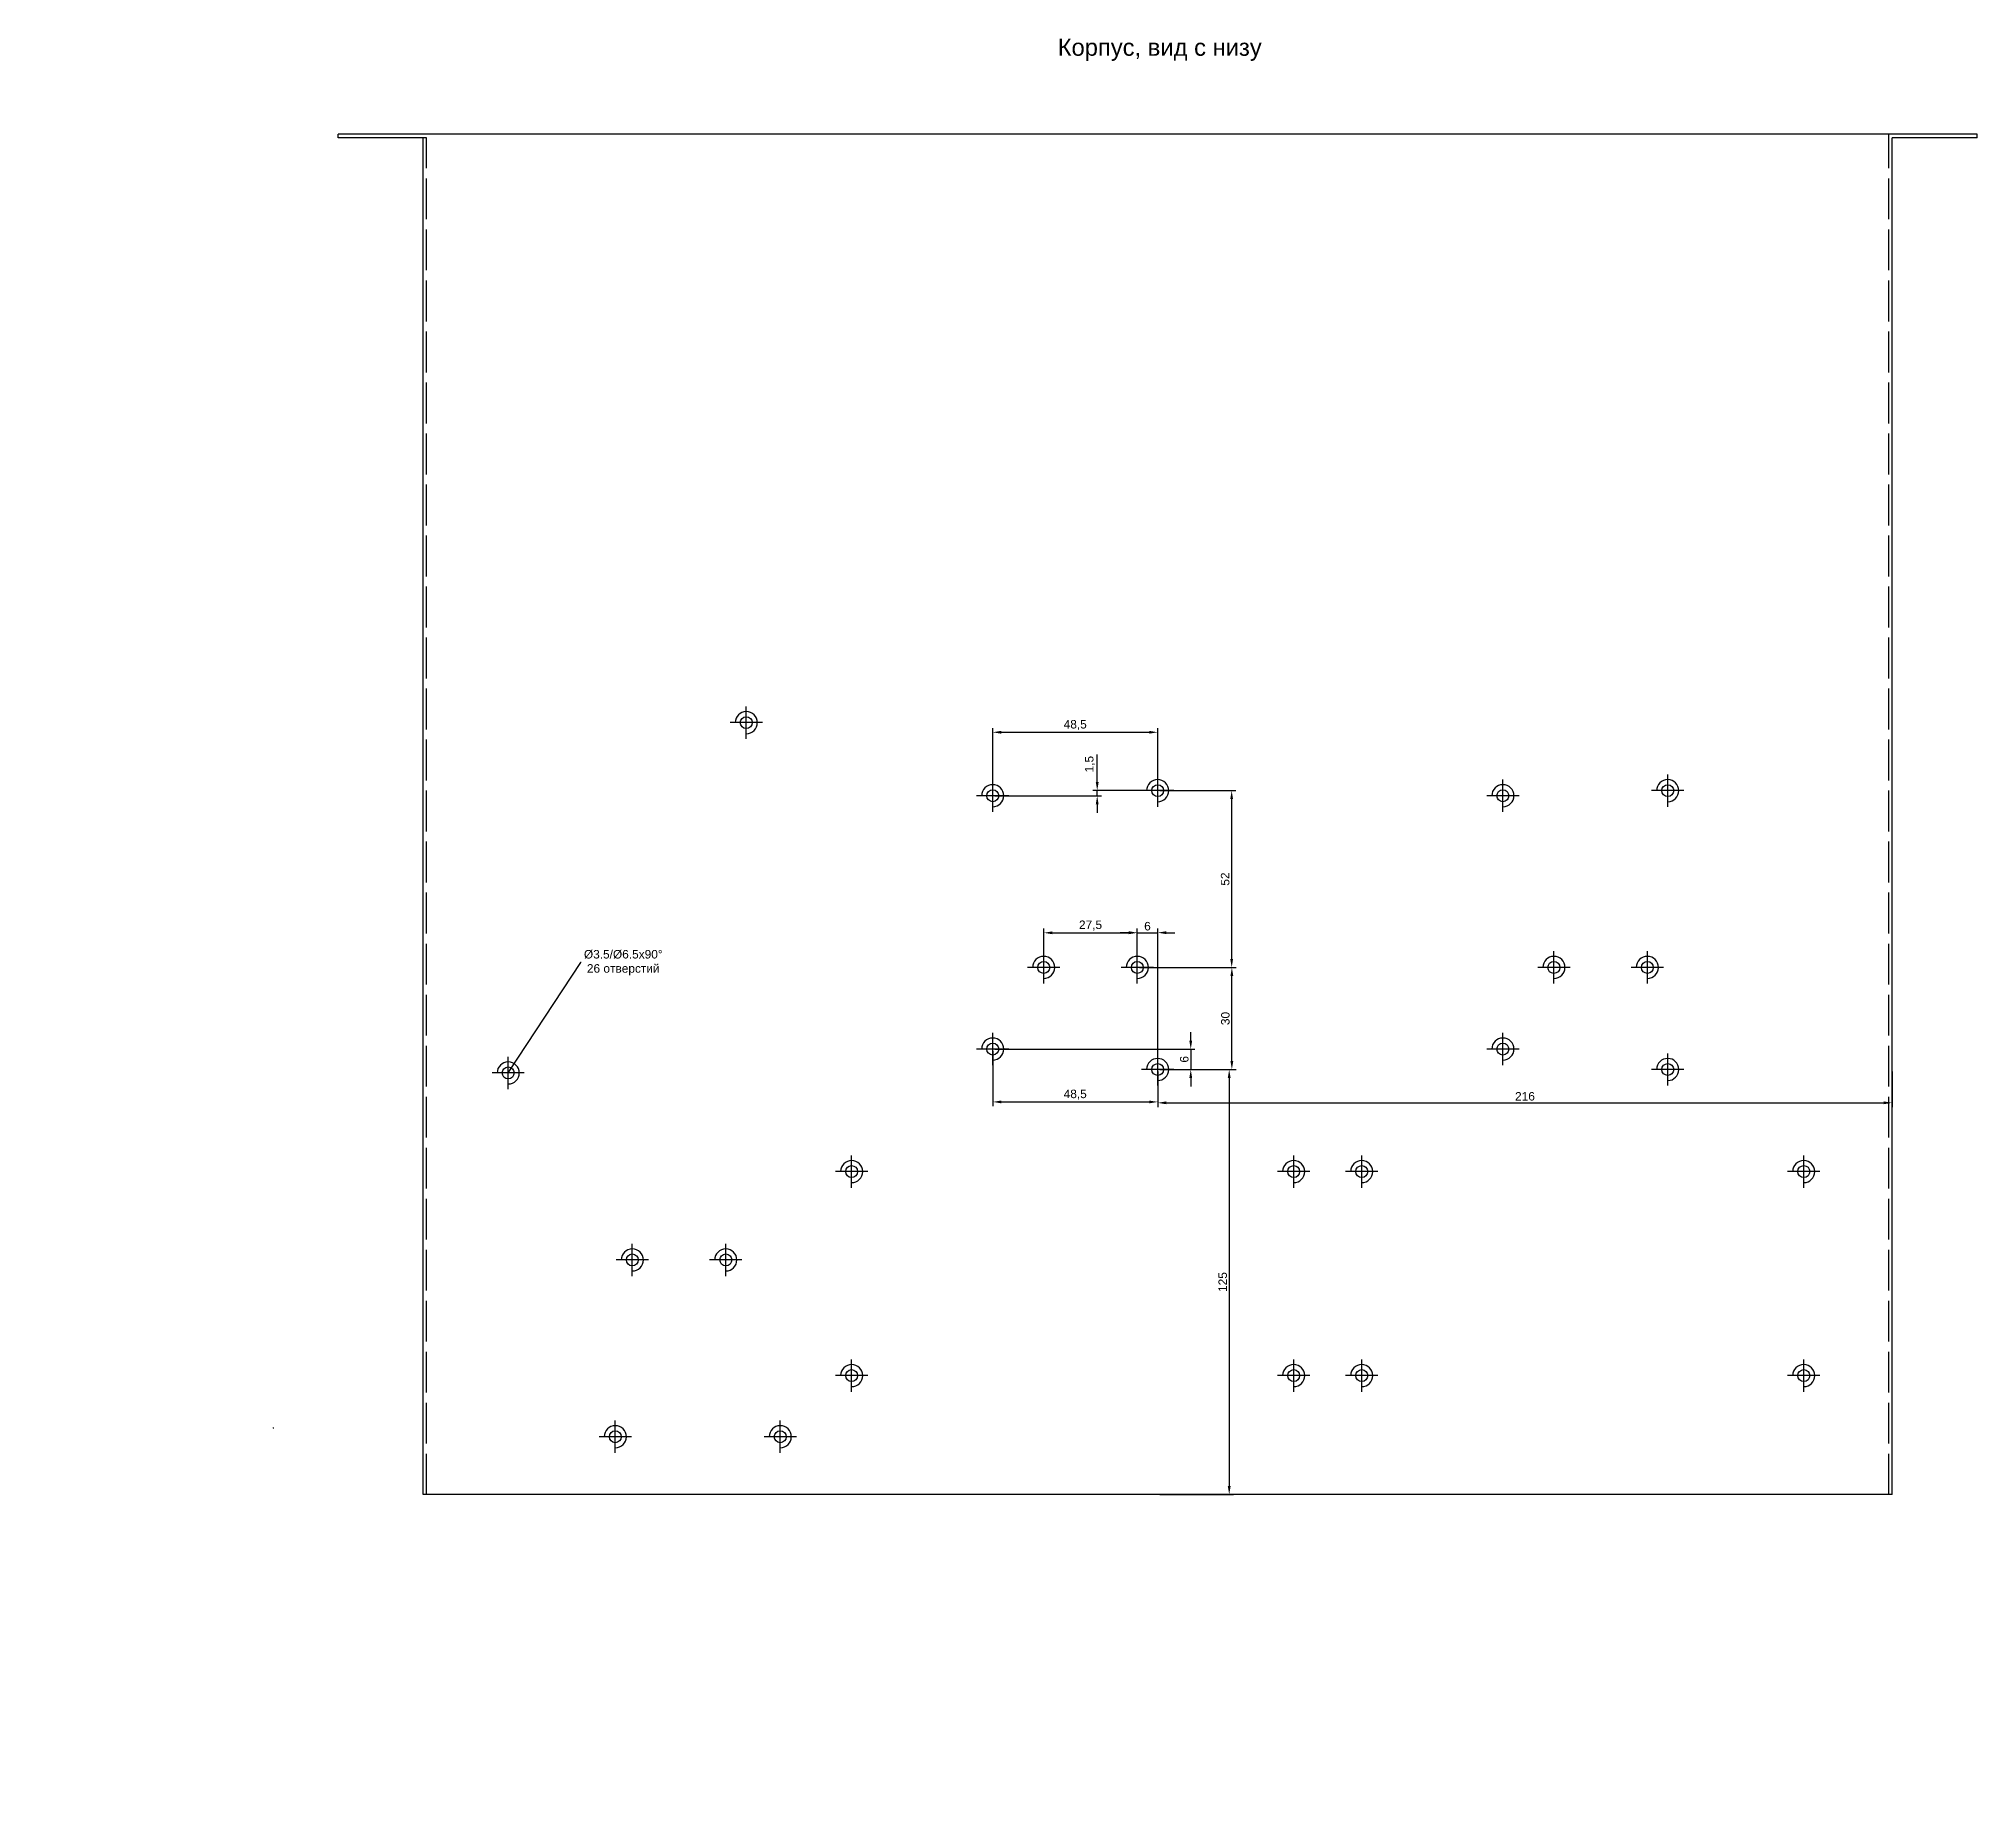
# Model space of a CAD drawing. Header units: millimetres. Extents: x 1397 to 3075, y -708 to 1076.
# Drawn here: x 1911 to 2481, y -708 to -195 of the extents above; entities that cross this region are included whole.
import ezdxf

# ---------------------------------------------------------------- set-up
doc = ezdxf.new("R2010")
doc.units = ezdxf.units.MM
doc.linetypes.add('ACAD_ISO02W100', pattern=[15, 12, -3])
doc.layers.add('Dim', color=210, linetype='Continuous')
doc.styles.get("Standard").update_dxf_attribs({"font": 'arial.ttf'})
doc.dimstyles.new('ISO-25', dxfattribs={"dimtxt": 2.5, "dimasz": 2.5, "dimexe": 1.25, "dimexo": 0.625, "dimtad": 1, "dimtxsty": 'Standard', "dimcen": 2.5, "dimadec": 0, "dimazin": 0, "dimtfac": 1, "dimtmove": 0, "dimatfit": 3, "dimfxl": 1, "dimarcsym": 0})
doc.dimstyles.get("Standard").update_dxf_attribs({"dimtxt": 0.18, "dimasz": 0.18, "dimexe": 0.18, "dimexo": 0.0625, "dimgap": 0.09, "dimtad": 0, "dimtih": 1, "dimtoh": 1, "dimdec": 4, "dimzin": 0, "dimdsep": 46, "dimtxsty": 'Standard', "dimcen": 0.09, "dimadec": 0, "dimazin": 0, "dimtfac": 1, "dimtdec": 4, "dimtofl": 0, "dimtmove": 0, "dimatfit": 3, "dimfxl": 1, "dimtolj": 1, "dimtzin": 0, "dimarcsym": 0})

msp = doc.modelspace()

# ---------------------------------------------------------------- texts
at = {"insert": (2210.59282, -195.09622), "char_height": 5, "attachment_point": 1}
msp.add_mtext_dynamic_manual_height_columns('Корпус, вид с низу', width=82.6438451, gutter_width=12.5, heights=[0], dxfattribs=at)

# ---------------------------------------------------------------- blocks, each defined once
blk = doc.blocks.new('*D339')
at = {"layer": 'Defpoints', "color": 0, "transparency": 16777216}
for p in [(2049.01, -498.98), (1910.96, -708.07)]:
    blk.add_point(p, dxfattribs=at)
at = {"layer": 'Dim', "color": 0, "lineweight": -2, "transparency": 16777216}
for p, q in [((2070.28, -466.76), (2049.11, -498.83)), ((2070.46, -466.76), (2070.28, -466.76)), ((1979.89, -603.52), (1980.07, -603.52)), ((1979.98, -603.61), (1979.98, -603.43))]:
    blk.add_line(p, q, dxfattribs=at)
at = {"layer": 'Dim', "color": 0, "transparency": 16777216}
blk.add_solid([(2049.08, -498.81), (2049.13, -498.84), (2049.01, -498.98)], dxfattribs=at)
at = {"layer": 'Dim', "color": 0, "transparency": 16777216, "insert": (2082.84, -466.76), "char_height": 2.5, "attachment_point": 5}
blk.add_mtext('\\A1;%%C3.5/%%C6.5x90%%D\\P26 отверстий', dxfattribs=at)
blk = doc.blocks.new('*D376')
at = {"layer": 'Defpoints', "color": 0, "transparency": 16777216}
for p in [(2240, -498.19), (2240, -623.19), (2261.03, -623.19)]:
    blk.add_point(p, dxfattribs=at)
at = {"layer": 'Dim', "color": 0, "lineweight": -2, "transparency": 16777216}
for p, q in [((2240.63, -498.19), (2262.28, -498.19)), ((2261.03, -500.69), (2261.03, -620.69)), ((2240.63, -623.19), (2262.28, -623.19))]:
    blk.add_line(p, q, dxfattribs=at)
at = {"layer": 'Dim', "color": 0, "transparency": 16777216}
for points in [[(2260.61, -500.69), (2261.45, -500.69), (2261.03, -498.19)], [(2260.61, -620.69), (2261.45, -620.69), (2261.03, -623.19)]]:
    blk.add_solid(points, dxfattribs=at)
at = {"layer": 'Dim', "color": 0, "transparency": 16777216, "insert": (2259.13, -560.69), "char_height": 2.5, "attachment_point": 5, "rotation": 90}
blk.add_mtext('125', dxfattribs=at)
blk = doc.blocks.new('*D377')
at = {"layer": 'Defpoints', "color": 0, "transparency": 16777216}
for p in [(2234, -468.19), (2261.81, -468.19), (2240, -498.19)]:
    blk.add_point(p, dxfattribs=at)
at = {"layer": 'Dim', "color": 0, "lineweight": -2, "transparency": 16777216}
for p, q in [((2234.63, -468.19), (2263.06, -468.19)), ((2261.81, -495.69), (2261.81, -470.69)), ((2240.63, -498.19), (2263.06, -498.19))]:
    blk.add_line(p, q, dxfattribs=at)
at = {"layer": 'Dim', "color": 0, "transparency": 16777216}
for points in [[(2261.4, -470.69), (2262.23, -470.69), (2261.81, -468.19)], [(2261.4, -495.69), (2262.23, -495.69), (2261.81, -498.19)]]:
    blk.add_solid(points, dxfattribs=at)
at = {"layer": 'Dim', "color": 0, "transparency": 16777216, "insert": (2259.91, -483.19), "char_height": 2.5, "attachment_point": 5, "rotation": 90}
blk.add_mtext('30', dxfattribs=at)
blk = doc.blocks.new('*D378')
at = {"layer": 'Defpoints', "color": 0, "transparency": 16777216}
for p in [(2240, -416.19), (2261.76, -416.19), (2234, -468.19)]:
    blk.add_point(p, dxfattribs=at)
at = {"layer": 'Dim', "color": 0, "lineweight": -2, "transparency": 16777216}
for p, q in [((2240.63, -416.19), (2263.01, -416.19)), ((2261.76, -465.69), (2261.76, -418.69)), ((2234.63, -468.19), (2263.01, -468.19))]:
    blk.add_line(p, q, dxfattribs=at)
at = {"layer": 'Dim', "color": 0, "transparency": 16777216}
for points in [[(2261.34, -418.69), (2262.17, -418.69), (2261.76, -416.19)], [(2261.34, -465.69), (2262.17, -465.69), (2261.76, -468.19)]]:
    blk.add_solid(points, dxfattribs=at)
at = {"layer": 'Dim', "color": 0, "transparency": 16777216, "insert": (2259.85, -442.19), "char_height": 2.5, "attachment_point": 5, "rotation": 90}
blk.add_mtext('52', dxfattribs=at)
blk = doc.blocks.new('*D379')
at = {"layer": 'Defpoints', "color": 0, "transparency": 16777216}
for p in [(2191.5, -417.69), (2222.21, -416.19), (2240, -416.19)]:
    blk.add_point(p, dxfattribs=at)
at = {"layer": 'Dim', "color": 0, "lineweight": -2, "transparency": 16777216}
for p, q in [((2222.21, -413.69), (2222.21, -405.6)), ((2192.13, -417.69), (2223.46, -417.69)), ((2239.38, -416.19), (2220.96, -416.19)), ((2222.21, -417.69), (2222.21, -416.19)), ((2222.21, -420.19), (2222.21, -422.69))]:
    blk.add_line(p, q, dxfattribs=at)
at = {"layer": 'Dim', "color": 0, "transparency": 16777216}
for points in [[(2221.8, -413.69), (2222.63, -413.69), (2222.21, -416.19)], [(2221.8, -420.19), (2222.63, -420.19), (2222.21, -417.69)]]:
    blk.add_solid(points, dxfattribs=at)
at = {"layer": 'Dim', "color": 0, "transparency": 16777216, "insert": (2220.09, -408.4), "char_height": 2.5, "attachment_point": 5, "rotation": 90}
blk.add_mtext('1,5', dxfattribs=at)
blk = doc.blocks.new('*D380')
at = {"layer": 'Defpoints', "color": 0, "transparency": 16777216}
for p in [(2240, -498.19), (2456, -498.19), (2456, -507.99)]:
    blk.add_point(p, dxfattribs=at)
at = {"layer": 'Dim', "color": 0, "lineweight": -2, "transparency": 16777216}
for p, q in [((2240, -498.81), (2240, -509.24)), ((2456, -498.81), (2456, -509.24)), ((2242.5, -507.99), (2453.5, -507.99))]:
    blk.add_line(p, q, dxfattribs=at)
at = {"layer": 'Dim', "color": 0, "transparency": 16777216}
for points in [[(2242.5, -507.57), (2242.5, -508.4), (2240, -507.99)], [(2453.5, -507.57), (2453.5, -508.4), (2456, -507.99)]]:
    blk.add_solid(points, dxfattribs=at)
at = {"layer": 'Dim', "color": 0, "transparency": 16777216, "insert": (2348, -506.09), "char_height": 2.5, "attachment_point": 5}
blk.add_mtext('216', dxfattribs=at)
blk = doc.blocks.new('*D381')
at = {"layer": 'Defpoints', "color": 0, "transparency": 16777216}
for p in [(2191.5, -492.19), (2240, -498.19), (2240, -507.72)]:
    blk.add_point(p, dxfattribs=at)
at = {"layer": 'Dim', "color": 0, "lineweight": -2, "transparency": 16777216}
for p, q in [((2191.5, -492.81), (2191.5, -508.97)), ((2240, -498.81), (2240, -508.97)), ((2194, -507.72), (2237.5, -507.72))]:
    blk.add_line(p, q, dxfattribs=at)
at = {"layer": 'Dim', "color": 0, "transparency": 16777216}
for points in [[(2194, -507.31), (2194, -508.14), (2191.5, -507.72)], [(2237.5, -507.31), (2237.5, -508.14), (2240, -507.72)]]:
    blk.add_solid(points, dxfattribs=at)
at = {"layer": 'Dim', "color": 0, "transparency": 16777216, "insert": (2215.75, -505.59), "char_height": 2.5, "attachment_point": 5}
blk.add_mtext('48,5', dxfattribs=at)
blk = doc.blocks.new('*D382')
at = {"layer": 'Defpoints', "color": 0, "transparency": 16777216}
for p in [(2191.5, -492.19), (2240, -498.19), (2249.72, -498.19)]:
    blk.add_point(p, dxfattribs=at)
at = {"layer": 'Dim', "color": 0, "lineweight": -2, "transparency": 16777216}
for p, q in [((2249.72, -489.69), (2249.72, -487.19)), ((2192.13, -492.19), (2250.97, -492.19)), ((2249.72, -492.19), (2249.72, -498.19)), ((2240.63, -498.19), (2250.97, -498.19)), ((2249.72, -500.69), (2249.72, -503.19))]:
    blk.add_line(p, q, dxfattribs=at)
at = {"layer": 'Dim', "color": 0, "transparency": 16777216}
for points in [[(2249.31, -489.69), (2250.14, -489.69), (2249.72, -492.19)], [(2249.31, -500.69), (2250.14, -500.69), (2249.72, -498.19)]]:
    blk.add_solid(points, dxfattribs=at)
at = {"layer": 'Dim', "color": 0, "transparency": 16777216, "insert": (2247.82, -495.19), "char_height": 2.5, "attachment_point": 5, "rotation": 90}
blk.add_mtext('6', dxfattribs=at)
blk = doc.blocks.new('*D383')
at = {"layer": 'Defpoints', "color": 0, "transparency": 16777216}
for p in [(2234, -457.99), (2206.5, -468.19), (2234, -468.19)]:
    blk.add_point(p, dxfattribs=at)
at = {"layer": 'Dim', "color": 0, "lineweight": -2, "transparency": 16777216}
for p, q in [((2206.5, -467.56), (2206.5, -456.74)), ((2209, -457.99), (2231.5, -457.99)), ((2234, -467.56), (2234, -456.74))]:
    blk.add_line(p, q, dxfattribs=at)
at = {"layer": 'Dim', "color": 0, "transparency": 16777216}
for points in [[(2209, -457.58), (2209, -458.41), (2206.5, -457.99)], [(2231.5, -457.58), (2231.5, -458.41), (2234, -457.99)]]:
    blk.add_solid(points, dxfattribs=at)
at = {"layer": 'Dim', "color": 0, "transparency": 16777216, "insert": (2220.25, -455.87), "char_height": 2.5, "attachment_point": 5}
blk.add_mtext('27,5', dxfattribs=at)
blk = doc.blocks.new('*D384')
at = {"layer": 'Defpoints', "color": 0, "transparency": 16777216}
for p in [(2240, -399.03), (2191.5, -417.69), (2240, -416.19)]:
    blk.add_point(p, dxfattribs=at)
at = {"layer": 'Dim', "color": 0, "lineweight": -2, "transparency": 16777216}
for p, q in [((2191.5, -417.06), (2191.5, -397.78)), ((2240, -415.56), (2240, -397.78)), ((2194, -399.03), (2237.5, -399.03))]:
    blk.add_line(p, q, dxfattribs=at)
at = {"layer": 'Dim', "color": 0, "transparency": 16777216}
for points in [[(2194, -398.61), (2194, -399.45), (2191.5, -399.03)], [(2237.5, -398.61), (2237.5, -399.45), (2240, -399.03)]]:
    blk.add_solid(points, dxfattribs=at)
at = {"layer": 'Dim', "color": 0, "transparency": 16777216, "insert": (2215.75, -396.9), "char_height": 2.5, "attachment_point": 5}
blk.add_mtext('48,5', dxfattribs=at)
blk = doc.blocks.new('*D385')
at = {"layer": 'Defpoints', "color": 0, "transparency": 16777216}
for p in [(2240, -457.96), (2234, -468.19), (2240, -498.19)]:
    blk.add_point(p, dxfattribs=at)
at = {"layer": 'Dim', "color": 0, "lineweight": -2, "transparency": 16777216}
for p, q in [((2231.5, -457.96), (2229, -457.96)), ((2234, -467.56), (2234, -456.71)), ((2234, -457.96), (2240, -457.96)), ((2240, -497.56), (2240, -456.71)), ((2242.5, -457.96), (2245, -457.96))]:
    blk.add_line(p, q, dxfattribs=at)
at = {"layer": 'Dim', "color": 0, "transparency": 16777216}
for points in [[(2231.5, -457.54), (2231.5, -458.37), (2234, -457.96)], [(2242.5, -457.54), (2242.5, -458.37), (2240, -457.96)]]:
    blk.add_solid(points, dxfattribs=at)
at = {"layer": 'Dim', "color": 0, "transparency": 16777216, "insert": (2237, -456.06), "char_height": 2.5, "attachment_point": 5}
blk.add_mtext('6', dxfattribs=at)

# ---------------------------------------------------------------- dimensions: what is measured, and where the dimension line sits
at = {"layer": 'Dim'}
for base, p1, p2, picture, middle in [((2240, -399.02985), (2191.5, -417.68821), (2240, -416.18821), '*D384', (2215.75, -396.90247)), ((2234, -457.99262), (2206.5, -468.18821), (2234, -468.18821), '*D383', (2220.25, -455.86523)), ((2240, -457.95811), (2234, -468.18821), (2240, -498.18821), '*D385', (2237, -456.05667)), ((2240, -507.72186), (2191.5, -492.18821), (2240, -498.18821), '*D381', (2215.75, -505.59448)), ((2456, -507.98669), (2240, -498.18821), (2456, -498.18821), '*D380', (2348, -506.08525))]:
    dim = msp.add_linear_dim(base=base, p1=p1, p2=p2, dimstyle='ISO-25', dxfattribs=at)
    dim.commit()
    dim.dimension.update_dxf_attribs({"geometry": picture, "text_midpoint": middle})
for base, p1, p2, picture, middle in [((2222.21474, -416.18821), (2191.5, -417.68821), (2240, -416.18821), '*D379', (2222.21474, -408.39575)), ((2261.0306, -623.18821), (2240, -498.18821), (2240, -623.18821), '*D376', (2261.0306, -560.68821))]:
    dim = msp.add_linear_dim(base=base, p1=p1, p2=p2, angle=90, dimstyle='ISO-25', dxfattribs=at)
    dim.commit()
    dim.dimension.update_dxf_attribs({"geometry": picture, "text_midpoint": middle, "dimtype": 160})
for base, p1, p2, picture, middle in [((2261.75512, -416.18821), (2234, -468.18821), (2240, -416.18821), '*D378', (2259.85369, -442.18821)), ((2261.81367, -468.18821), (2240, -498.18821), (2234, -468.18821), '*D377', (2259.91139, -483.18821)), ((2249.72322, -498.18821), (2191.5, -492.18821), (2240, -498.18821), '*D382', (2247.82179, -495.18821))]:
    dim = msp.add_linear_dim(base=base, p1=p1, p2=p2, angle=90, dimstyle='ISO-25', dxfattribs=at)
    dim.commit()
    dim.dimension.update_dxf_attribs({"geometry": picture, "text_midpoint": middle})
dim = msp.add_diameter_dim_2p(p1=(1910.96156, -708.06599), p2=(2049.00693, -498.97704), text='%%C3.5/%%C6.5x90%%D\\P26 отверстий', dimstyle='Standard', override={"dimtxt": 2.5, "dimgap": 1, "dimdec": 1}, dxfattribs=at)
dim.commit()
dim.dimension.update_dxf_attribs({"geometry": '*D339', "text_midpoint": (2082.84405, -466.75573), "dimtype": 163})

# ---------------------------------------------------------------- linework, layer by layer
for p, q in [((2481, -223.18821), (1999, -223.18821)), ((1999, -224.18821), (1999, -223.18821)), ((2025, -224.18821), (1999, -224.18821)), ((2024, -623.18821), (2024, -224.18821)), ((2481, -224.18821), (2456, -224.18821)), ((2456, -623.18821), (2456, -224.18821)), ((2481, -224.18821), (2481, -223.18821)), ((2119, -400.93821), (2119, -391.43821)), ((2123.75, -396.18821), (2114.25, -396.18821)), ((2191.5, -422.43821), (2191.5, -412.93821)), ((2240, -420.93821), (2240, -411.43821)), ((2341.5, -422.43821), (2341.5, -412.93821)), ((2390, -420.93821), (2390, -411.43821)), ((2196.25, -417.68821), (2186.75, -417.68821)), ((2244.75, -416.18821), (2235.25, -416.18821)), ((2346.25, -417.68821), (2336.75, -417.68821)), ((2394.75, -416.18821), (2385.25, -416.18821)), ((2206.5, -472.93821), (2206.5, -463.43821)), ((2234, -472.93821), (2234, -463.43821)), ((2356.5, -472.93821), (2356.5, -463.43821)), ((2384, -472.93821), (2384, -463.43821)), ((2211.25, -468.18821), (2201.75, -468.18821)), ((2238.75, -468.18821), (2229.25, -468.18821)), ((2361.25, -468.18821), (2351.75, -468.18821)), ((2388.75, -468.18821), (2379.25, -468.18821)), ((2191.5, -496.93821), (2191.5, -487.43821)), ((2341.5, -496.93821), (2341.5, -487.43821)), ((2049, -503.93821), (2049, -494.43821)), ((2196.25, -492.18821), (2186.75, -492.18821)), ((2240, -502.93821), (2240, -493.43821)), ((2346.25, -492.18821), (2336.75, -492.18821)), ((2390, -502.93821), (2390, -493.43821)), ((2053.75, -499.18821), (2044.25, -499.18821)), ((2244.75, -498.18821), (2235.25, -498.18821)), ((2394.75, -498.18821), (2385.25, -498.18821)), ((2150, -532.93821), (2150, -523.43821)), ((2280, -532.93821), (2280, -523.43821)), ((2300, -532.93821), (2300, -523.43821)), ((2430, -532.93821), (2430, -523.43821)), ((2154.75, -528.18821), (2145.25, -528.18821)), ((2284.75, -528.18821), (2275.25, -528.18821)), ((2304.75, -528.18821), (2295.25, -528.18821)), ((2434.75, -528.18821), (2425.25, -528.18821)), ((2085.5, -558.93821), (2085.5, -549.43821)), ((2113, -558.93821), (2113, -549.43821)), ((2090.25, -554.18821), (2080.75, -554.18821)), ((2117.75, -554.18821), (2108.25, -554.18821)), ((2150, -592.93821), (2150, -583.43821)), ((2280, -592.93821), (2280, -583.43821)), ((2300, -592.93821), (2300, -583.43821)), ((2430, -592.93821), (2430, -583.43821)), ((2154.75, -588.18821), (2145.25, -588.18821)), ((2284.75, -588.18821), (2275.25, -588.18821)), ((2304.75, -588.18821), (2295.25, -588.18821)), ((2434.75, -588.18821), (2425.25, -588.18821)), ((2080.5, -610.93821), (2080.5, -601.43821)), ((2129, -610.93821), (2129, -601.43821)), ((2085.25, -606.18821), (2075.75, -606.18821)), ((2133.75, -606.18821), (2124.25, -606.18821)), ((2456, -623.18821), (2024, -623.18821))]:
    msp.add_line(p, q)
at = {"linetype": 'ACAD_ISO02W100'}
for p, q in [((2025, -623.18821), (2025, -224.18821)), ((2455, -623.18821), (2455, -223.18821))]:
    msp.add_line(p, q, dxfattribs=at)
for centre in [(2119, -396.18821), (2191.5, -417.68821), (2240, -416.18821), (2341.5, -417.68821), (2390, -416.18821), (2206.5, -468.18821), (2234, -468.18821), (2356.5, -468.18821), (2384, -468.18821), (2191.5, -492.18821), (2341.5, -492.18821), (2049, -499.18821), (2240, -498.18821), (2390, -498.18821), (2150, -528.18821), (2280, -528.18821), (2300, -528.18821), (2430, -528.18821), (2085.5, -554.18821), (2113, -554.18821), (2150, -588.18821), (2280, -588.18821), (2300, -588.18821), (2430, -588.18821), (2080.5, -606.18821), (2129, -606.18821)]:
    msp.add_circle(centre, 1.75)
for centre in [(2119, -396.18821), (2191.5, -417.68821), (2240, -416.18821), (2341.5, -417.68821), (2390, -416.18821), (2206.5, -468.18821), (2234, -468.18821), (2356.5, -468.18821), (2384, -468.18821), (2191.5, -492.18821), (2341.5, -492.18821), (2240, -498.18821), (2390, -498.18821), (2049, -499.18821), (2150, -528.18821), (2280, -528.18821), (2300, -528.18821), (2430, -528.18821), (2085.5, -554.18821), (2113, -554.18821), (2150, -588.18821), (2280, -588.18821), (2300, -588.18821), (2430, -588.18821), (2080.5, -606.18821), (2129, -606.18821)]:
    msp.add_arc(centre, 3.25, 270, 180)

msp.set_redraw_order([(e.dxf.handle, doc.entitydb.next_handle()) for e in msp.query("TEXT MTEXT ATTDEF DIMENSION ARC_DIMENSION")])  # texts and dimensions are drawn at this point

doc.saveas('drawing.dxf')
